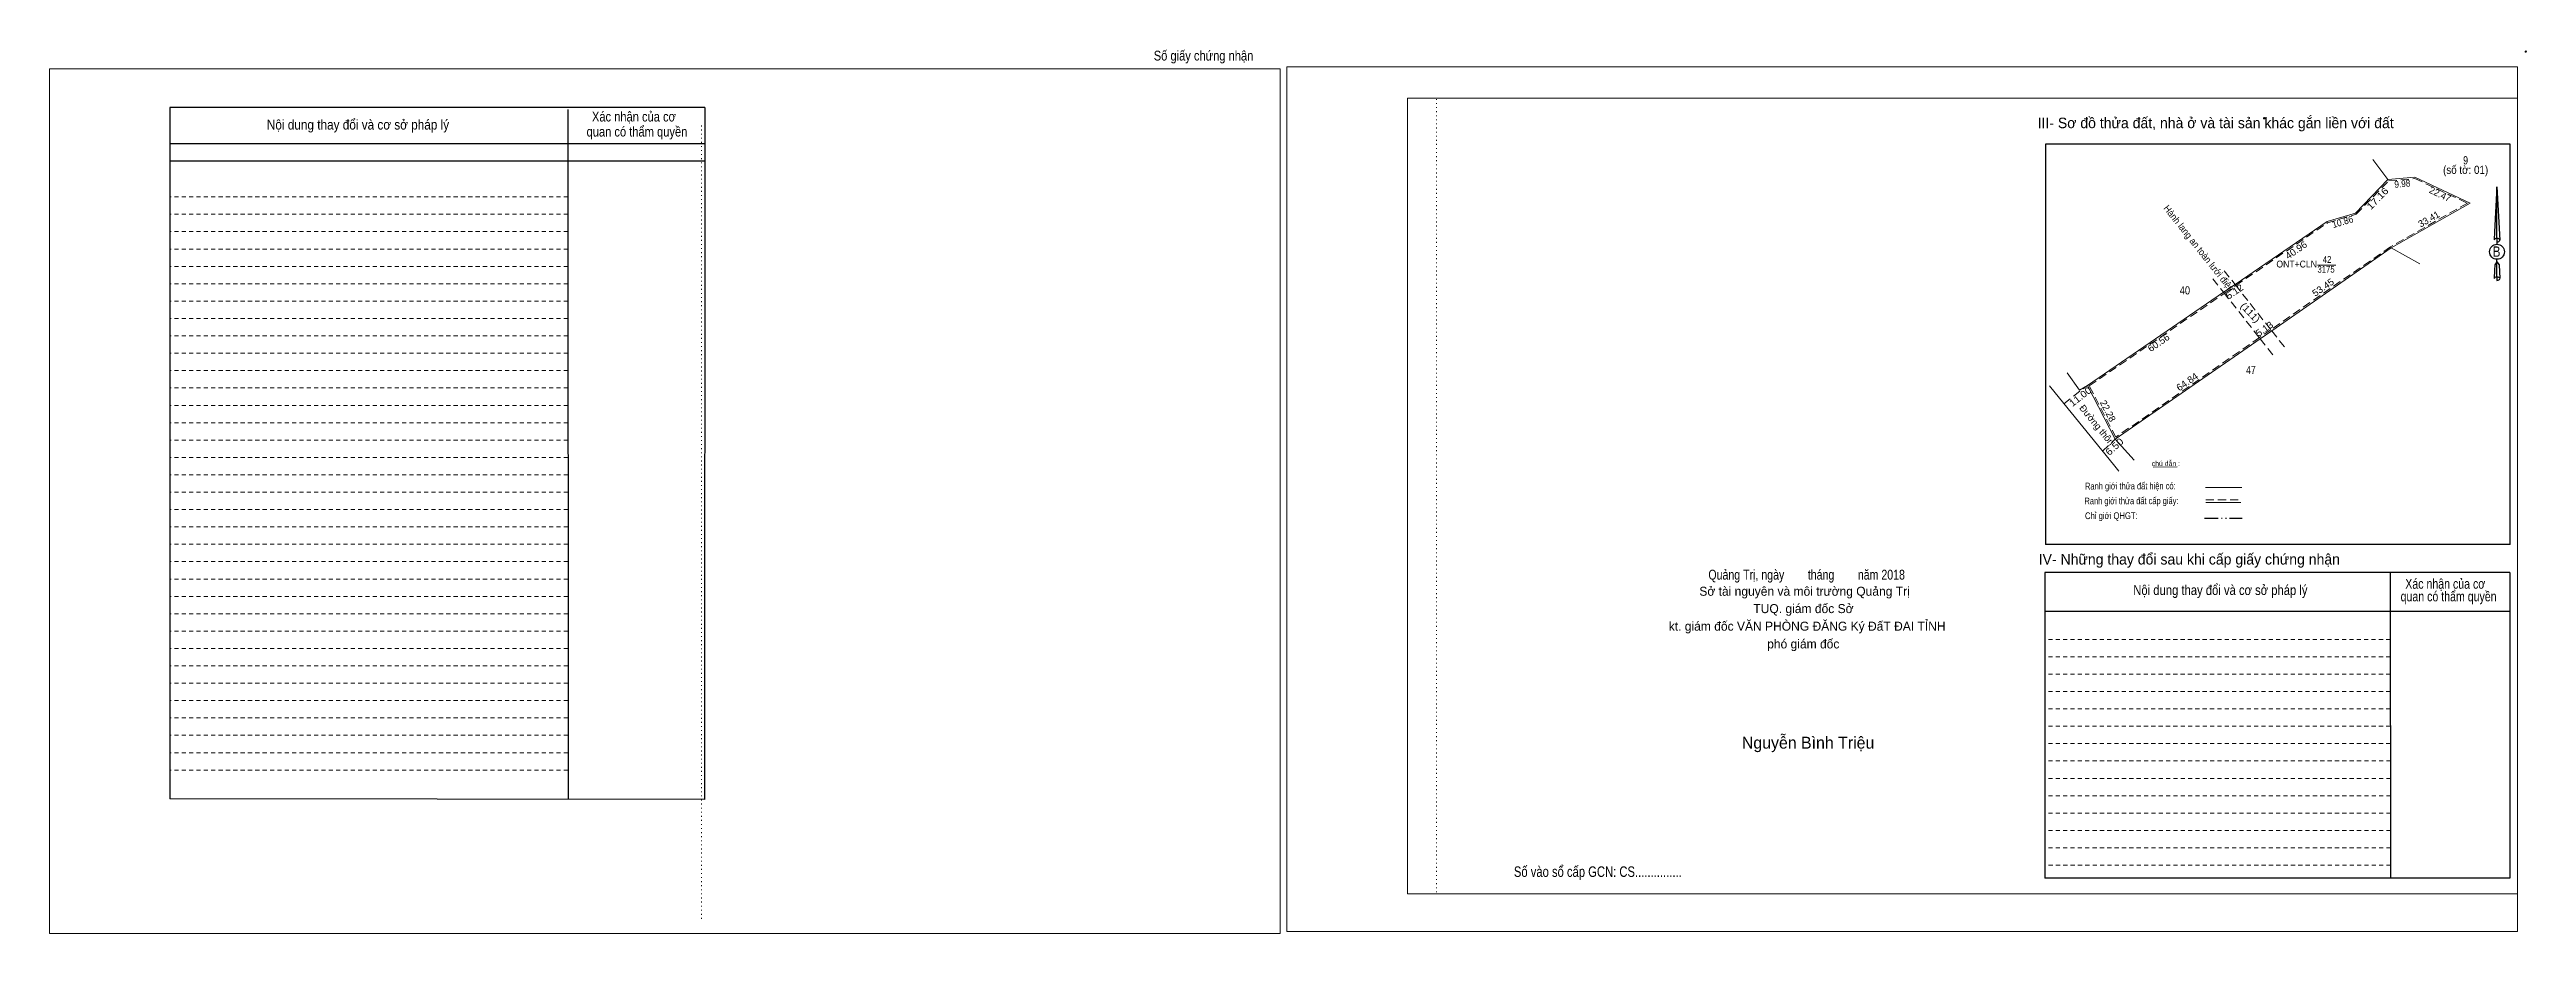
# Model space of a CAD drawing. Header units: metres. Extents: x 547798 to 549143, y 1844220 to 1844867.
# Drawn here: x 547798 to 548709, y 1844220 to 1844545 of the extents above; entities that cross this region are included whole.
import ezdxf
from ezdxf.enums import TextEntityAlignment as Align

# ---------------------------------------------------------------- set-up
doc = ezdxf.new("R2010")
doc.units = ezdxf.units.M
doc.header["$PDMODE"] = 32
doc.header["$PDSIZE"] = 0.5
for name, pattern in [('DASH_DOUBLE_DOT', [9.2, 5, -1.2, 0.3, -1.2, 0.3, -1.2]), ('DOTTED', [1.5, 0.3, -1.2]), ('MEDIUM_DASHED', [4.5, 3, -1.5]), ('SHORT_DASHED', [2.7, 1.5, -1.2])]:
    doc.linetypes.add(name, pattern=pattern)
for name, color, linetype, lineweight in [('1', 7, 'Continuous', 13), ('28', 7, 'SHORT_DASHED', 13), ('5', 7, 'Continuous', 13), ('55', 7, 'Continuous', 13), ('7', 7, 'Continuous', 13)]:
    doc.layers.add(name, color=color, linetype=linetype, lineweight=lineweight)
doc.layers.add('18', color=7, linetype='Continuous')
doc.layers.add('40', color=7, linetype='Continuous')

msp = doc.modelspace()

# ---------------------------------------------------------------- texts
at = {"layer": '18', "width": 0.8}
for s, height, p in [('Quảng Trị, ngày        tháng        năm 2018', 3.638, (548444.25, 1844350.01)), ('Số vào sổ cấp GCN: CS...............', 3.859, (548367.48, 1844240.84))]:
    msp.add_text(s, height=height, dxfattribs=at).set_placement(p, align=Align.CENTER)
at = {"layer": '18'}
for s, height, p in [('Sở tài nguyên và môi trường Quảng Trị', 3.308, (548443.48, 1844344.09)), ('kt. giám đốc VĂN PHÒNG ĐĂNG Ký ĐấT ĐAI TỈNH', 3.308, (548444.435, 1844331.26)), ('TUQ. giám đốc Sở', 3.308, (548443.07, 1844337.72)), ('phó giám đốc', 3.308, (548443.01, 1844324.75)), ('Nguyễn Bình Triệu', 4.366, (548444.78, 1844287.95))]:
    msp.add_text(s, height=height, dxfattribs=at).set_placement(p, align=Align.CENTER)
at = {"layer": '28'}
for s, height, width, p in [('Nội dung thay đổi và cơ sở pháp lý', 3.595, 0.9, (547911.685, 1844515.29)), ('Nội dung thay đổi và cơ sở pháp lý', 3.595, 0.9, (547911.685, 1844515.29)), (' quan có thẩm quyền', 3.595, 0.85, (548013.67, 1844512.73)), (' quan có thẩm quyền', 3.595, 0.85, (548013.67, 1844512.73)), ('Xác nhận của cơ', 3.595, 0.85, (548013.115, 1844518.25)), ('Xác nhận của cơ', 3.595, 0.85, (548013.115, 1844518.25)), ('Nội dung thay đổi và cơ sở pháp lý', 3.639, 0.85, (548596.345, 1844344.36)), (' quan có thẩm quyền', 3.639, 0.8, (548679.705, 1844342.03)), ('Xác nhận của cơ', 3.639, 0.8, (548679.015, 1844346.66))]:
    msp.add_text(s, height=height, dxfattribs=dict(at, width=width)).set_placement(p, align=Align.CENTER)
for s, p in [('III- Sơ đồ thửa đất, nhà ở và tài sản khác gắn liền với đất', (548594.61, 1844515.8)), ('IV- Những thay đổi sau khi cấp giấy chứng nhận', (548584.93, 1844355.56))]:
    msp.add_text(s, height=3.859, dxfattribs=at).set_placement(p, align=Align.CENTER)
at = {"layer": '40', "width": 0.85}
msp.add_text('Số giấy chứng nhận', height=3.595, dxfattribs=at).set_placement((548222.525, 1844540.64), align=Align.CENTER)
at = {"layer": '55'}
for s, height, width, p in [('Ranh giới thửa đất cấp giấy:', 2.48, 0.8, (548563.662, 1844377.71)), ('Ranh giới thửa đất hiện có:', 2.491, 0.8, (548563.242, 1844383.139)), ('Chỉ giới QHGT:', 2.48, 0.85, (548556.272, 1844372.253))]:
    msp.add_text(s, height=height, rotation=0.135, dxfattribs=dict(at, width=width)).set_placement(p, align=Align.CENTER)
at = {"layer": '7'}
for s, height, width, p in [('(số tờ: 01)', 3, 0.9, (548686.505, 1844499)), ('9', 3, 0.8, (548686.5, 1844502.5)), ('B', 3.81, 0.85, (548697.865, 1844468.58)), ('ONT+CLN', 2.5, 0.95, (548624.385, 1844464.64)), ('3175', 2.5, 0.85, (548635.19, 1844462.74)), ('42', 2.5, 0.85, (548635.58, 1844466.33)), ('40', 3, 0.85, (548583.31, 1844454.73)), ('47', 3, 0.8, (548607.555, 1844425.49))]:
    msp.add_text(s, height=height, dxfattribs=dict(at, width=width)).set_placement(p, align=Align.CENTER)
for s, rotation, width, p in [('17.16', 45.732, 1.15, (548655.04, 1844489.077)), ('9.98', 5.231, 0.9, (548663.356, 1844494.153)), ('Hành lang an toàn lưới điện', 308.396, 0.95, (548587.492, 1844470.911)), ('10.86', 16.583, 0.95, (548641.643, 1844480.222)), ('40.96', 34.346, 1.05, (548624.91, 1844469.998)), ('5.12', 34.341, 1.05, (548602.255, 1844454.747)), ('53.45', 34.719, 1.05, (548634.798, 1844456.295)), ('(111)', 313, 1.1, (548606.399, 1844447.202)), ('5.13', 34.681, 1.05, (548613.224, 1844441.058)), ('60.56', 34.349, 1.05, (548574.34, 1844435.988)), ('64.84', 34.717, 1.05, (548584.853, 1844421.609)), ('11.00', 37.857, 1.1, (548545.623, 1844416.214)), ('6.50', 42.395, 1.15, (548558.252, 1844397.888))]:
    msp.add_text(s, height=2.5, rotation=rotation, dxfattribs=dict(at, width=width)).set_placement(p, align=Align.CENTER)
for s, height, rotation, p in [('22.47', 2.5, 334.872, (548676.599, 1844490.417)), ('33.41', 2.5, 29.496, (548673.605, 1844481.317)), ('Đường thôn', 2.5, 309.275, (548550.004, 1844405.986)), ('22.28', 2.5, 297.221, (548553.883, 1844411.382)), ('chú dẫn :', 1.834, 359.974, (548576.31, 1844391.737))]:
    msp.add_text(s, height=height, rotation=rotation, dxfattribs=at).set_placement(p, align=Align.CENTER)

# ---------------------------------------------------------------- linework, layer by layer
at = {"layer": '1'}
for p, q in [((548297.45, 1844526.83), (548705.6, 1844526.83)), ((548297.45, 1844526.83), (548297.45, 1844234.66)), ((548705.6, 1844526.83), (548705.6, 1844232.22)), ((548297.45, 1844234.66), (548705.6, 1844234.66))]:
    msp.add_line(p, q, dxfattribs=at)
at = {"layer": '1', "linetype": 'DOTTED'}
for p, q in [((548308.15, 1844526.51), (548308.15, 1844234.35)), ((548038, 1844516.75), (548038, 1844224.58))]:
    msp.add_line(p, q, dxfattribs=at)
at = {"layer": '1'}
for points in [[(547798.29, 1844220.09), (548250.76, 1844220.09), (548250.76, 1844537.61), (547798.29, 1844537.61)], [(547798.29, 1844537.61), (548250.76, 1844537.61), (548250.76, 1844220.09), (547798.29, 1844220.09)], [(547798.29, 1844220.09), (548250.76, 1844220.09), (548250.76, 1844537.61), (547798.29, 1844537.61)], [(548253.13, 1844220.77), (548705.6, 1844220.77), (548705.6, 1844538.29), (548253.13, 1844538.29)]]:
    msp.add_lwpolyline(points, close=True, dxfattribs=at)
msp.add_lwpolyline([(548313.99, 1844526.83), (548705.6, 1844526.83), (548705.6, 1844234.66), (548313.99, 1844234.66)], dxfattribs=at)
at = {"layer": '28', "linetype": 'Continuous', "lineweight": 25}
for p, q in [((548039.22, 1844523.36), (547842.54, 1844523.36)), ((547988.87, 1844522.66), (547988.95, 1844269.39)), ((548039.22, 1844523.36), (548039.12, 1844269.3)), ((548039.22, 1844510.07), (547842.76, 1844510.07)), ((548039.22, 1844510.07), (547842.76, 1844510.07)), ((548532, 1844509.91), (548532, 1844362.97)), ((548702.93, 1844362.97), (548702.93, 1844509.91)), ((548039.22, 1844503.69), (547842.76, 1844503.69)), ((548702.93, 1844362.97), (548532, 1844362.97)), ((548658.79, 1844352.61), (548658.9, 1844240.42)), ((548702.78, 1844352.61), (548702.71, 1844240.42)), ((548702.75, 1844338.36), (548531.86, 1844338.36)), ((548039.12, 1844269.3), (547842.54, 1844269.56)), ((548702.71, 1844240.42), (548531.86, 1844240.42))]:
    msp.add_line(p, q, dxfattribs=at)
at = {"layer": '28'}
for p, q in [((547988.84, 1844490.55), (547842.54, 1844490.55)), ((547988.84, 1844484.17), (547842.54, 1844484.17)), ((547988.84, 1844477.8), (547842.54, 1844477.8)), ((547988.84, 1844471.41), (547842.54, 1844471.41)), ((547988.84, 1844465.04), (547842.54, 1844465.04)), ((547988.84, 1844458.67), (547842.54, 1844458.67)), ((547988.84, 1844452.28), (547842.54, 1844452.28)), ((547988.84, 1844445.92), (547842.54, 1844445.92)), ((547988.84, 1844439.53), (547842.54, 1844439.53)), ((547988.84, 1844433.16), (547842.54, 1844433.16)), ((547988.84, 1844426.78), (547842.54, 1844426.78)), ((547988.84, 1844420.39), (547842.54, 1844420.39)), ((547988.84, 1844414.01), (547842.54, 1844414.01)), ((547988.84, 1844407.64), (547842.54, 1844407.64)), ((547988.84, 1844401.25), (547842.54, 1844401.25)), ((547988.84, 1844394.89), (547842.54, 1844394.89)), ((547988.84, 1844388.5), (547842.54, 1844388.5)), ((547988.84, 1844382.14), (547842.54, 1844382.14)), ((547988.84, 1844375.76), (547842.54, 1844375.76)), ((547988.84, 1844369.37), (547842.54, 1844369.37)), ((547988.84, 1844362.99), (547842.54, 1844362.99)), ((547988.84, 1844356.62), (547842.54, 1844356.62)), ((547988.84, 1844350.23), (547842.54, 1844350.23)), ((547988.84, 1844343.85), (547842.54, 1844343.85)), ((547988.84, 1844337.48), (547842.54, 1844337.48)), ((547988.84, 1844331.08), (547842.54, 1844331.08)), ((548658.83, 1844328.04), (548531.86, 1844328.04)), ((547988.84, 1844324.73), (547842.54, 1844324.73)), ((547988.84, 1844318.34), (547842.54, 1844318.34)), ((548658.83, 1844321.69), (548531.86, 1844321.69)), ((547988.84, 1844311.96), (547842.54, 1844311.96)), ((548658.83, 1844315.29), (548531.86, 1844315.29)), ((548658.83, 1844308.93), (548531.86, 1844308.93)), ((547988.84, 1844305.59), (547842.54, 1844305.59)), ((547988.84, 1844299.2), (547842.54, 1844299.2)), ((548658.83, 1844302.56), (548531.86, 1844302.56)), ((547988.84, 1844292.83), (547842.54, 1844292.83)), ((548658.85, 1844296.16), (548531.86, 1844296.16)), ((548658.85, 1844289.79), (548531.86, 1844289.79)), ((547988.84, 1844286.46), (547842.54, 1844286.46)), ((547988.84, 1844280.06), (547842.54, 1844280.06)), ((548658.87, 1844283.41), (548531.86, 1844283.41)), ((548658.87, 1844277.02), (548531.86, 1844277.02)), ((548658.87, 1844270.67), (548531.86, 1844270.67)), ((548658.87, 1844264.27), (548531.86, 1844264.27)), ((548658.87, 1844257.9), (548531.86, 1844257.9)), ((548658.87, 1844251.53), (548531.86, 1844251.53)), ((548658.9, 1844245.13), (548531.86, 1844245.13))]:
    msp.add_line(p, q, dxfattribs=at)
at = {"layer": '28', "linetype": 'Continuous', "lineweight": 25}
for points in [[(548039.22, 1844523.36), (547842.54, 1844523.36), (547842.54, 1844269.56)], [(548702.78, 1844352.61), (548531.86, 1844352.61), (548531.86, 1844240.42)]]:
    msp.add_lwpolyline(points, dxfattribs=at)
at = {"layer": '28'}
msp.add_point((548612.44, 1844519.43), dxfattribs=at)
at = {"layer": '5', "linetype": 'DASH_DOUBLE_DOT', "lineweight": 25}
msp.add_line((548590.55, 1844372.58), (548604.32, 1844372.58), dxfattribs=at)
at = {"layer": '5'}
msp.add_point((548708.62, 1844543.93), dxfattribs=at)
at = {"layer": '55'}
for p, q in [((548590.83, 1844383.8), (548604.28, 1844383.8)), ((548590.96, 1844378.33), (548603.86, 1844378.33)), ((548590.96, 1844378.33), (548603.86, 1844378.33))]:
    msp.add_line(p, q, dxfattribs=at)
at = {"layer": '55', "linetype": 'MEDIUM_DASHED'}
msp.add_line((548590.94, 1844379.29), (548604.17, 1844379.29), dxfattribs=at)
at = {"layer": '7', "lineweight": 25}
for p, q in [((548702.93, 1844509.91), (548532, 1844509.91)), ((548698, 1844494.23), (548699.04, 1844474.71)), ((548698, 1844494.23), (548699.04, 1844474.71)), ((548698, 1844494.23), (548699.04, 1844474.71)), ((548697.17, 1844477.78), (548696.99, 1844474.75)), ((548698, 1844475.37), (548698, 1844474.63)), ((548698, 1844474.63), (548698, 1844474.05)), ((548698, 1844474.05), (548698, 1844473.31)), ((548698, 1844474.05), (548698, 1844473.31)), ((548698, 1844474.05), (548698, 1844473.31)), ((548699.04, 1844474.71), (548699.04, 1844474.75)), ((548698, 1844466.75), (548698, 1844467.64)), ((548698, 1844466.75), (548698, 1844467.64)), ((548698, 1844466.75), (548698, 1844467.64)), ((548698, 1844466.75), (548698.8, 1844465.67)), ((548698, 1844466.75), (548698.8, 1844465.67)), ((548698, 1844466.75), (548698.8, 1844465.67)), ((548698.8, 1844465.67), (548699.04, 1844460.58)), ((548698.8, 1844465.67), (548699.04, 1844460.58)), ((548698.8, 1844465.67), (548699.04, 1844460.58)), ((548698, 1844461.24), (548698, 1844460.5)), ((548698, 1844460.5), (548698, 1844459.92)), ((548699.04, 1844460.58), (548699.04, 1844460.6))]:
    msp.add_line(p, q, dxfattribs=at)
at = {"layer": '7'}
for p, q in [((548652.44, 1844504.33), (548657.95, 1844496.91)), ((548615.22, 1844441.39), (548659.15, 1844471.83)), ((548669.71, 1844465.99), (548659.15, 1844471.83)), ((548632.07, 1844465.54), (548638.82, 1844465.51)), ((548547.51, 1844421.35), (548597.51, 1844455.52)), ((548597.51, 1844455.52), (548601.74, 1844458.41)), ((548557.7, 1844401.54), (548611, 1844438.47)), ((548611, 1844438.47), (548615.22, 1844441.39)), ((548537.15, 1844416.6), (548533.56, 1844421.2)), ((548537.15, 1844416.6), (548533.56, 1844421.2)), ((548547.51, 1844421.35), (548557.7, 1844401.54)), ((548547.51, 1844421.35), (548557.7, 1844401.54)), ((548557.7, 1844401.54), (548564.7, 1844393.87)), ((548557.7, 1844401.54), (548564.7, 1844393.87)), ((548571.61, 1844391.32), (548580.51, 1844391.46))]:
    msp.add_line(p, q, dxfattribs=at)
at = {"layer": '7', "linetype": 'MEDIUM_DASHED'}
for p, q in [((548597.73, 1844463.47), (548601.74, 1844458.41)), ((548593.57, 1844460.5), (548597.51, 1844455.52)), ((548538.8, 1844414.58), (548547.51, 1844421.35)), ((548552.99, 1844397.24), (548557.7, 1844401.54))]:
    msp.add_line(p, q, dxfattribs=at)
at = {"layer": '7'}
msp.add_lwpolyline([(548667.89, 1844497.82), (548688.23, 1844488.28), (548659.15, 1844471.83), (548615.22, 1844441.39), (548611, 1844438.47), (548557.7, 1844401.54), (548547.51, 1844421.35), (548597.51, 1844455.52), (548601.74, 1844458.41), (548635.56, 1844481.52), (548645.97, 1844484.62), (548657.95, 1844496.91)], close=True, dxfattribs=at)
at = {"layer": '7', "linetype": 'MEDIUM_DASHED'}
msp.add_lwpolyline([(548667.8, 1844497.31), (548687.14, 1844488.24), (548658.88, 1844472.25), (548614.94, 1844441.8), (548610.72, 1844438.88), (548557.88, 1844402.28), (548548.16, 1844421.19), (548597.79, 1844455.11), (548602.02, 1844458), (548635.78, 1844481.06), (548646.24, 1844484.18), (548658.18, 1844496.43)], close=True, dxfattribs=at)
at = {"layer": '7'}
for points in [[(548601.74, 1844458.41), (548635.56, 1844481.52), (548645.97, 1844484.62), (548657.95, 1844496.91)], [(548657.95, 1844496.91), (548667.89, 1844497.82), (548688.23, 1844488.28), (548659.15, 1844471.83)], [(548540.07, 1844425.98), (548544.51, 1844419.64), (548547.51, 1844421.35)], [(548540.07, 1844425.98), (548544.51, 1844419.64), (548547.51, 1844421.35)], [(548559.05, 1844389.82), (548557.03, 1844392.29), (548537.15, 1844416.6)], [(548559.05, 1844389.82), (548557.03, 1844392.29), (548537.15, 1844416.6)]]:
    msp.add_lwpolyline(points, dxfattribs=at)
at = {"layer": '7', "lineweight": 25}
for points in [[(548698, 1844475.37), (548698, 1844494.23), (548697.17, 1844477.78)], [(548698, 1844461.24), (548698, 1844466.75), (548697.3, 1844465.67), (548697.17, 1844463.6), (548696.99, 1844460.6)]]:
    msp.add_lwpolyline(points, dxfattribs=at)
at = {"layer": '7', "linetype": 'MEDIUM_DASHED'}
for points in [[(548597.51, 1844455.52), (548611, 1844438.47), (548616.19, 1844431.91)], [(548601.74, 1844458.41), (548615.22, 1844441.39), (548620.54, 1844434.67)]]:
    msp.add_lwpolyline(points, dxfattribs=at)
at = {"layer": '7', "lineweight": 25}
msp.add_ellipse((548698.036, 1844470.409), major_axis=(0, 2.774), ratio=0.983453, dxfattribs=at)
for centre, start_param, end_param in [((548698.037, 1844474.683), 1.5707963, 3.074452), ((548698.037, 1844474.683), 0.0671406, 1.5707963), ((548698.037, 1844474.683), 4.712389, 6.2831853), ((548698.037, 1844460.526), 2.4910694, 3.0742784), ((548698.037, 1844460.526), 1.5707963, 2.4910694), ((548698.037, 1844460.526), 0.0671406, 1.5707963), ((548698.037, 1844460.526), 4.712389, 6.2831853)]:
    msp.add_ellipse(centre, major_axis=(1, 0), ratio=0.655448, start_param=start_param, end_param=end_param, dxfattribs=at)

msp.set_redraw_order([(e.dxf.handle, doc.entitydb.next_handle()) for e in msp.query("TEXT MTEXT ATTDEF DIMENSION ARC_DIMENSION")])  # texts and dimensions are drawn at this point

doc.saveas('drawing.dxf')
